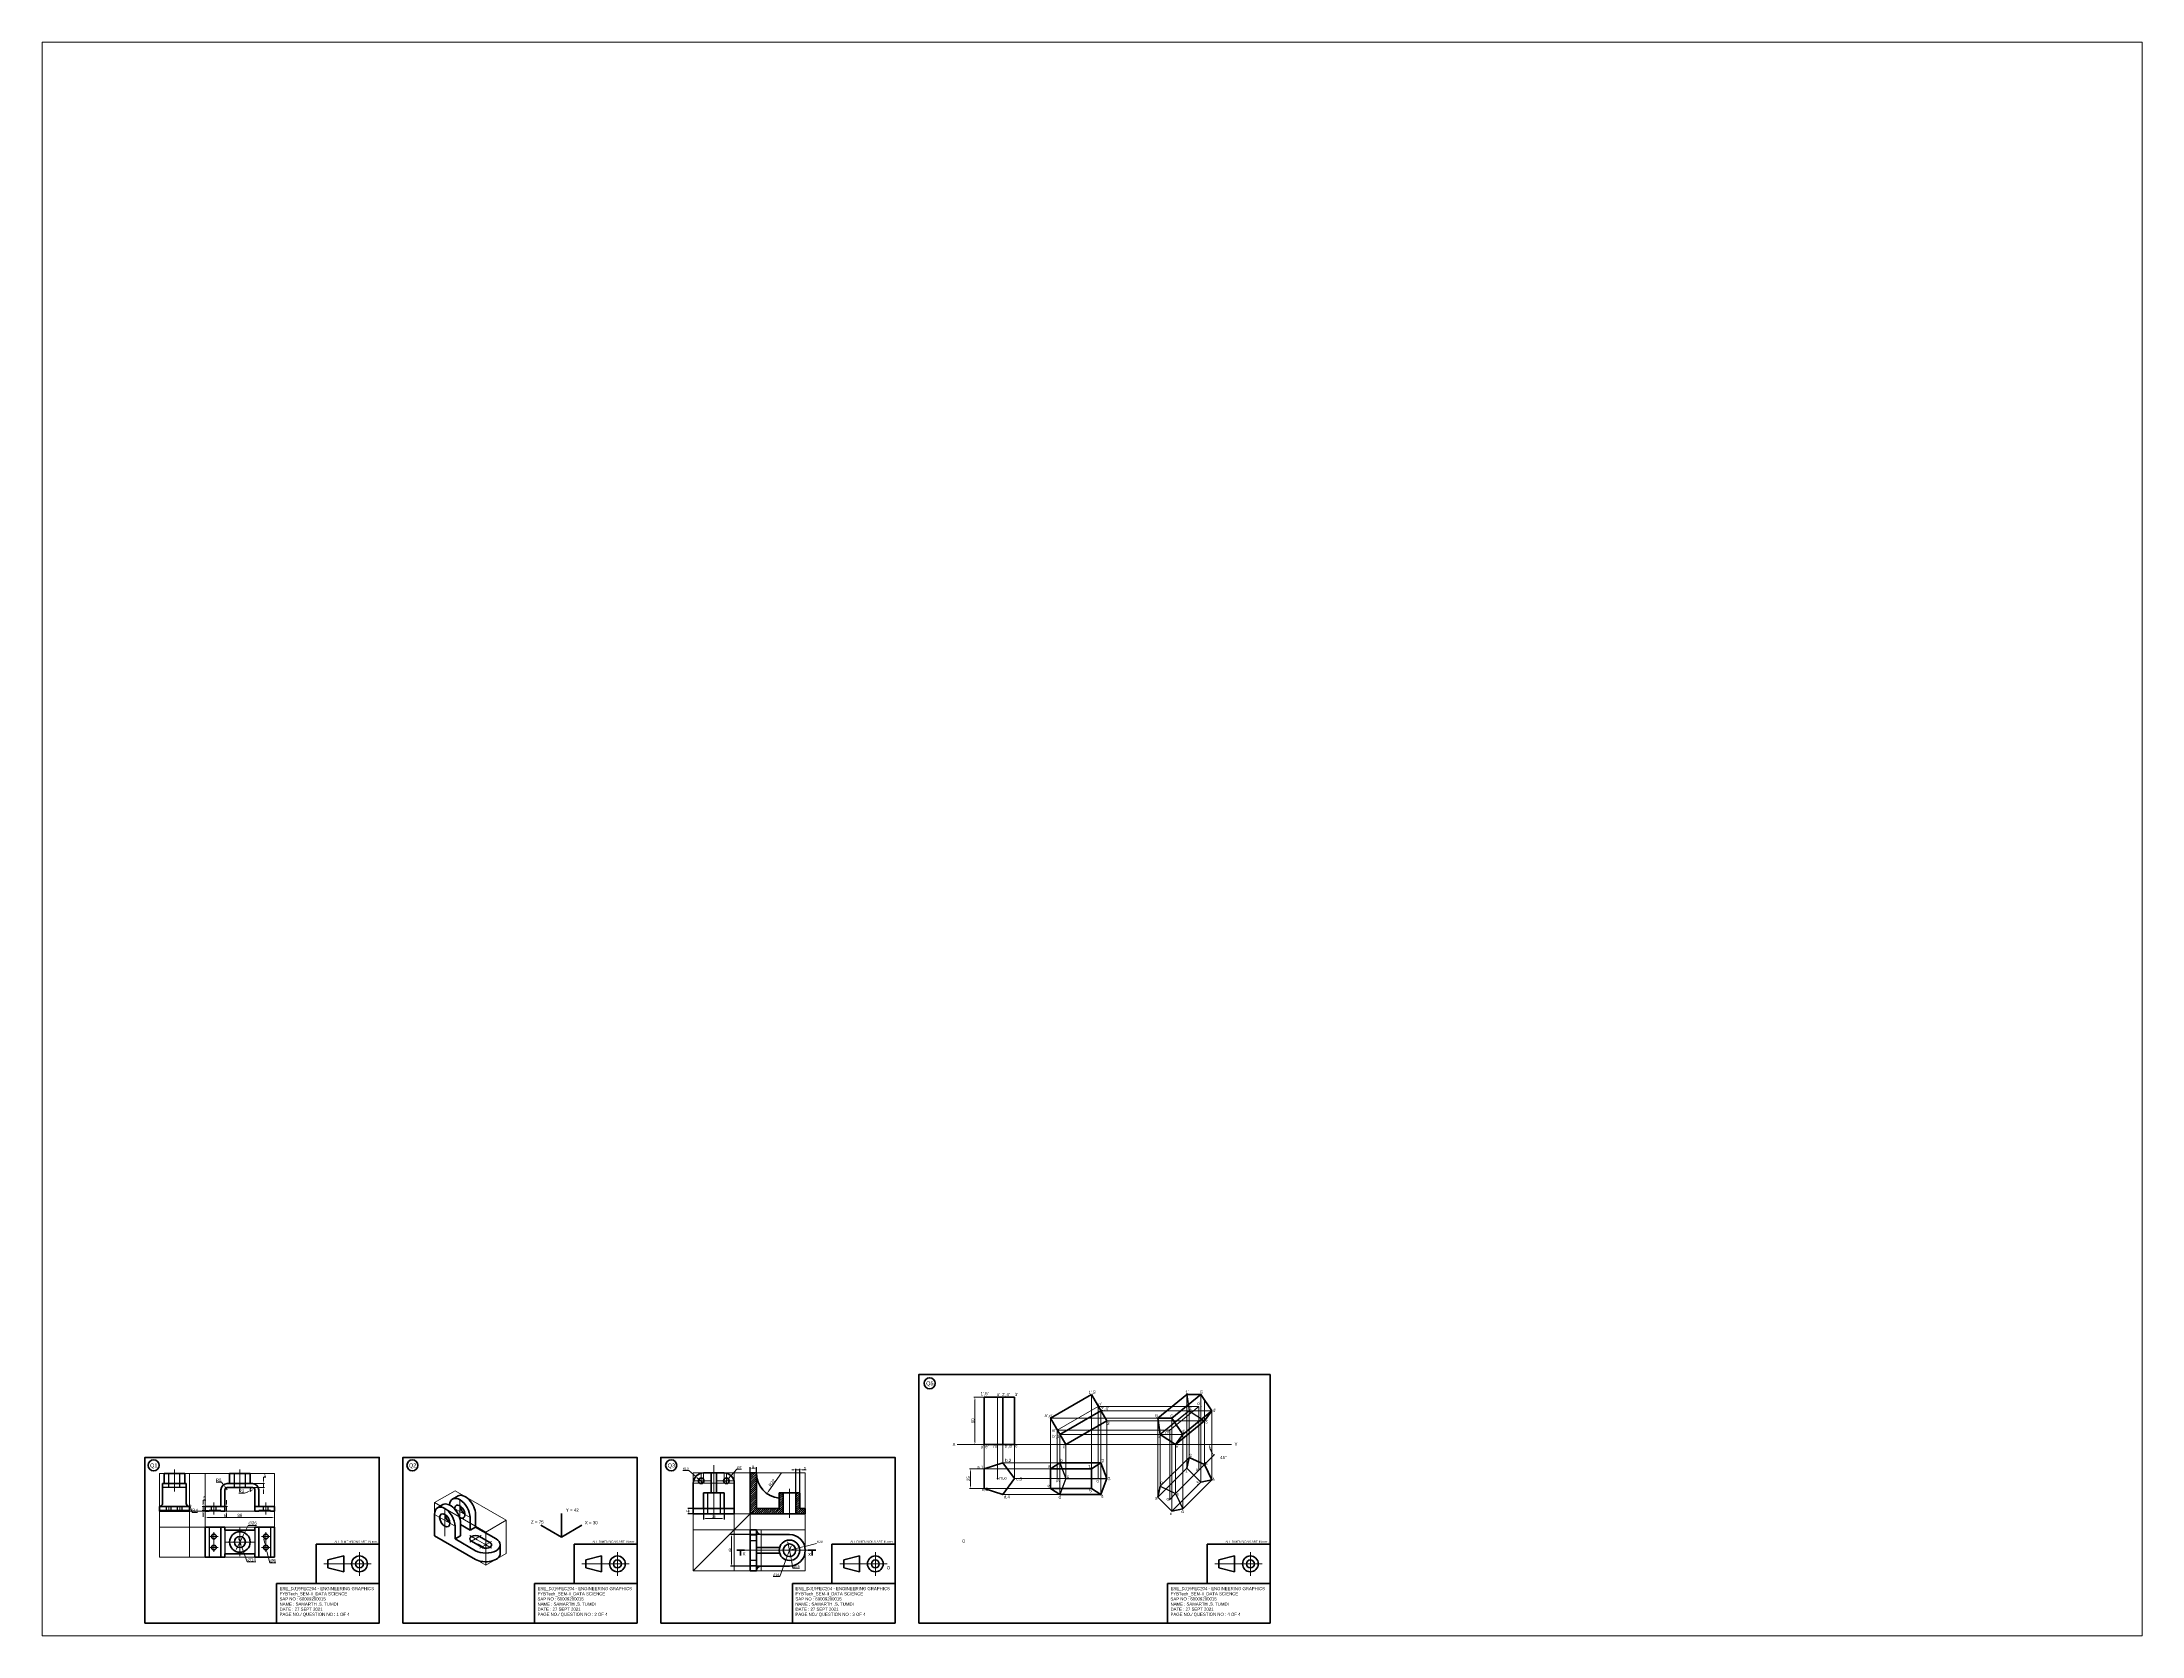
# Paper-space layout 'Layout1' of a CAD drawing. Header units: millimetres. Extents: x 26 to 231, y 20 to 176.
# The model-space entities are those that its viewports show. They can reach past a viewport. Long polylines and large blocks are cut down to what shows.
import ezdxf

# ---------------------------------------------------------------- set-up
doc = ezdxf.new("R2010")
doc.units = ezdxf.units.MM
doc.linetypes.add('CENTER2', pattern=[28.575000000000003, 19.05, -3.175, 3.175, -3.175])
doc.linetypes.add('DASHED2', pattern=[9.524999999999999, 6.35, -3.175])
for name, color, linetype, lineweight in [('Centre', 1, 'CENTER2', 20), ('Dim and Hatch', 6, 'Continuous', 20), ('Dim N Hatch', 6, 'Continuous', 20), ('Dimension n hach', 6, 'Continuous', 20), ('Hidden', 3, 'DASHED2', 30), ('Object', 2, 'Continuous', 40), ('Projection', 5, 'Continuous', 5)]:
    doc.layers.add(name, color=color, linetype=linetype, lineweight=lineweight)
doc.styles.add('ortho', font='arial.ttf', dxfattribs={"height": 5})
doc.styles.get("Standard").update_dxf_attribs({"font": 'arial.ttf'})
doc.dimstyles.new('ISO-25', dxfattribs={"dimtxt": 4, "dimasz": 4, "dimexe": 1.25, "dimexo": 0.625, "dimtad": 1, "dimtoh": 1, "dimdec": 0, "dimtxsty": 'Standard', "dimcen": 2.5, "dimclrd": 256, "dimclre": 256, "dimclrt": 256, "dimadec": 0, "dimazin": 0, "dimtfac": 1, "dimtdec": 0, "dimtmove": 0, "dimatfit": 2, "dimfxl": 1, "dimlwd": -1, "dimlwe": -1, "dimarcsym": 0})
doc.dimstyles.new('ortho', dxfattribs={"dimscale": 0, "dimtxt": 3, "dimasz": 2.5, "dimexe": 1.25, "dimexo": 0.625, "dimtad": 1, "dimtoh": 1, "dimdec": 0, "dimtxsty": 'Standard', "dimcen": 2.5, "dimclrd": 256, "dimclre": 256, "dimclrt": 256, "dimadec": 0, "dimazin": 0, "dimtfac": 1, "dimtdec": 0, "dimtmove": 0, "dimatfit": 2, "dimfxl": 1, "dimlwd": -1, "dimarcsym": 1})

# ---------------------------------------------------------------- blocks, each defined once
blk = doc.blocks.new('*D19')
at = {"layer": 'Defpoints', "color": 0, "transparency": 16777216}
for p in [(814.3664196713288, 84.74974900186061), (819.9645707678123, 99.73843487824496)]:
    blk.add_point(p, dxfattribs=at)
at = {"layer": 'Dim and Hatch', "transparency": 16777216}
for p, q in [((814.3664196713288, 84.74974900186061), (804.7094527039899, 58.89384731264244)), ((819.0898596589867, 97.3964527100598), (815.2411307801544, 87.09173117004576)), ((804.7094527039899, 58.89384731264244), (796.5251075471003, 58.89384731264244))]:
    blk.add_line(p, q, dxfattribs=at)
for points in [[(814.8508004187903, 87.23751635485002), (815.6314611415187, 86.94594598524151), (814.3664196713288, 84.74974900186061)], [(818.6995292976226, 97.54223789486406), (819.480190020351, 97.25066752525555), (819.9645707678123, 99.73843487824496)]]:
    blk.add_solid(points, dxfattribs=at)
at = {"layer": 'Dim and Hatch', "transparency": 16777216, "insert": (800.3047801255452, 61.13446804934082), "char_height": 3, "attachment_point": 5}
blk.add_mtext('∅16', dxfattribs=at)
blk = doc.blocks.new('*D20')
at = {"layer": 'Defpoints', "color": 0, "transparency": 16777216}
for p in [(814.7058690227497, 105.0092883338378), (819.6251214163901, 79.47889554626735)]:
    blk.add_point(p, dxfattribs=at)
at = {"layer": 'Dim and Hatch', "transparency": 16777216}
for p, q in [((815.1788740605997, 102.5544428734945), (819.1521163785401, 81.93374100661073)), ((819.6251214163901, 79.47889554626735), (821.5286116498883, 69.59998520791275)), ((821.5286116498883, 69.59998520791275), (829.7129568067778, 69.59998520791275))]:
    blk.add_line(p, q, dxfattribs=at)
for points in [[(815.5880149706569, 102.6332770464694), (814.7697331505425, 102.4756087005194), (814.7058690227497, 105.0092883338378)], [(819.5612572885973, 82.01257517958571), (818.7429754684829, 81.85490683363572), (819.6251214163901, 79.47889554626735)]]:
    blk.add_solid(points, dxfattribs=at)
at = {"layer": 'Dim and Hatch', "transparency": 16777216, "insert": (825.9332842283329, 71.84060594461135), "char_height": 3, "attachment_point": 5}
blk.add_mtext('∅26', dxfattribs=at)
blk = doc.blocks.new('*D11')
at = {"layer": 'Defpoints', "color": 0, "transparency": 16777216}
for p in [(817.1654952195701, 92.24409194005288), (836.5493961342362, 97.16998123341543)]:
    blk.add_point(p, dxfattribs=at)
at = {"layer": 'Dim and Hatch', "transparency": 16777216}
for p, q in [((817.1654952195701, 92.24409194005288), (834.1264085199031, 96.55424507174514)), ((836.5493961342362, 97.16998123341543), (851.207307142543, 100.8948891978515))]:
    blk.add_line(p, q, dxfattribs=at)
blk.add_solid([(834.0237858262914, 96.95807634080069), (834.2290312135148, 96.15041380268964), (836.5493961342362, 97.16998123341543)], dxfattribs=at)
at = {"layer": 'Dim and Hatch', "transparency": 16777216, "insert": (855.4114340183957, 103.0516081610166), "char_height": 3, "attachment_point": 5}
blk.add_mtext('R20', dxfattribs=at)
blk = doc.blocks.new('*D12')
at = {"layer": 'Defpoints', "color": 0, "transparency": 16777216}
for p in [(734.8545918010811, 177.6154562881558), (739.4763986380584, 182.8727275919488)]:
    blk.add_point(p, dxfattribs=at)
at = {"layer": 'Dim and Hatch', "transparency": 16777216}
for p, q in [((739.4763986380584, 182.8727275919488), (750.3207537141213, 195.2081017779493)), ((750.3207537141213, 195.2081017779493), (756.1763130592782, 195.2081017779493)), ((736.5052371000014, 179.4930531823674), (737.8257533391381, 180.9951306977374))]:
    blk.add_line(p, q, dxfattribs=at)
for points in [[(736.1923042842996, 179.7681607321874), (736.8181699157033, 179.2179456325473), (734.8545918010811, 177.6154562881558)], [(737.5128205234363, 181.2702382475574), (738.1386861548401, 180.7200231479173), (739.4763986380584, 182.8727275919488)]]:
    blk.add_solid(points, dxfattribs=at)
at = {"layer": 'Dim and Hatch', "transparency": 16777216, "insert": (753.5610333866996, 197.4487225146478), "char_height": 3, "attachment_point": 5}
blk.add_mtext('∅7', dxfattribs=at)
blk = doc.blocks.new('*D13')
at = {"layer": 'Defpoints', "color": 0, "transparency": 16777216}
for p in [(698.3753729859463, 185.7970742649898), (708.1654952195705, 177.2440919400521)]:
    blk.add_point(p, dxfattribs=at)
at = {"layer": 'Dim and Hatch', "transparency": 16777216}
for p, q in [((689.7048854921414, 193.3719057648876), (681.9113998168345, 193.3719057648875)), ((698.3753729859463, 185.7970742649898), (689.7048854921414, 193.3719057648876)), ((708.1654952195705, 177.2440919400521), (700.2580888001048, 184.1522699717326))]:
    blk.add_line(p, q, dxfattribs=at)
blk.add_solid([(700.5322228489811, 184.466055940759), (699.9839547512286, 183.8384840027061), (698.3753729859463, 185.7970742649898)], dxfattribs=at)
at = {"layer": 'Dim and Hatch', "transparency": 16777216, "insert": (685.4956426544879, 195.5296479204128), "char_height": 3, "attachment_point": 5}
blk.add_mtext('R13', dxfattribs=at)
blk = doc.blocks.new('*D14')
at = {"layer": 'Defpoints', "color": 0, "transparency": 16777216}
for p in [(708.16549521957, 145.2440919400528), (734.16549521957, 145.2440919400528), (734.16549521957, 132.6279359264126)]:
    blk.add_point(p, dxfattribs=at)
at = {"layer": 'Dim and Hatch', "lineweight": -2, "transparency": 16777216}
for p, q in [((708.16549521957, 144.6190919400528), (708.16549521957, 131.3779359264126)), ((734.16549521957, 144.6190919400528), (734.16549521957, 131.3779359264126))]:
    blk.add_line(p, q, dxfattribs=at)
at = {"layer": 'Dim and Hatch', "transparency": 16777216}
blk.add_line((710.66549521957, 132.6279359264126), (731.66549521957, 132.6279359264126), dxfattribs=at)
for points in [[(710.66549521957, 133.0446025930793), (710.66549521957, 132.211269259746), (708.16549521957, 132.6279359264126)], [(731.66549521957, 133.0446025930793), (731.66549521957, 132.211269259746), (734.16549521957, 132.6279359264126)]]:
    blk.add_solid(points, dxfattribs=at)
at = {"layer": 'Dim and Hatch', "transparency": 16777216, "insert": (721.16549521957, 134.7846548895777), "char_height": 3, "attachment_point": 5}
blk.add_mtext('26', dxfattribs=at)
blk = doc.blocks.new('*D15')
at = {"layer": 'Defpoints', "color": 0, "transparency": 16777216}
for p in [(689.4721428994324, 138.2440919400529), (695.1654952195702, 145.2440919400529), (695.1654952195702, 138.2440919400529)]:
    blk.add_point(p, dxfattribs=at)
at = {"layer": 'Dim and Hatch', "lineweight": -2, "transparency": 16777216}
for p, q in [((694.5404952195702, 145.2440919400529), (688.2221428994324, 145.2440919400529)), ((694.5404952195702, 138.2440919400529), (688.2221428994324, 138.2440919400529))]:
    blk.add_line(p, q, dxfattribs=at)
at = {"layer": 'Dim and Hatch', "transparency": 16777216}
blk.add_line((689.4721428994324, 142.7440919400529), (689.4721428994324, 140.7440919400529), dxfattribs=at)
for points in [[(689.0554762327657, 142.7440919400529), (689.888809566099, 142.7440919400529), (689.4721428994324, 145.2440919400529)], [(689.0554762327657, 140.7440919400529), (689.888809566099, 140.7440919400529), (689.4721428994324, 138.2440919400529)]]:
    blk.add_solid(points, dxfattribs=at)
at = {"layer": 'Dim and Hatch', "transparency": 16777216, "insert": (687.3471428994322, 141.7440919400527), "char_height": 3, "attachment_point": 5, "rotation": 90}
blk.add_mtext('7', dxfattribs=at)
blk = doc.blocks.new('*D16')
at = {"layer": 'Defpoints', "color": 0, "transparency": 16777216}
for p in [(781.1654952195704, 112.2440919400529), (743.7868413687263, 72.24409194005311), (781.1654952195704, 72.24409194005311)]:
    blk.add_point(p, dxfattribs=at)
at = {"layer": 'Dim and Hatch', "lineweight": -2, "transparency": 16777216}
for p, q in [((780.5404952195704, 112.2440919400529), (742.5368413687263, 112.2440919400529)), ((780.5404952195704, 72.24409194005311), (742.5368413687263, 72.24409194005311))]:
    blk.add_line(p, q, dxfattribs=at)
at = {"layer": 'Dim and Hatch', "transparency": 16777216}
blk.add_line((743.7868413687263, 109.7440919400529), (743.7868413687263, 74.74409194005311), dxfattribs=at)
for points in [[(743.3701747020597, 109.7440919400529), (744.2035080353929, 109.7440919400529), (743.7868413687263, 112.2440919400529)], [(743.3701747020597, 74.74409194005311), (744.2035080353929, 74.74409194005311), (743.7868413687263, 72.24409194005311)]]:
    blk.add_solid(points, dxfattribs=at)
at = {"layer": 'Dim and Hatch', "transparency": 16777216, "insert": (741.6301224055611, 92.24409194005277), "char_height": 3, "attachment_point": 5, "rotation": 90}
blk.add_mtext('40', dxfattribs=at)
blk = doc.blocks.new('*D17')
at = {"layer": 'Defpoints', "color": 0, "transparency": 16777216}
for p in [(767.16549521957, 190.2440919400528), (775.16549521957, 196.2770638169395), (775.16549521957, 190.2440919400528)]:
    blk.add_point(p, dxfattribs=at)
at = {"layer": 'Dim and Hatch', "lineweight": -2, "transparency": 16777216}
for p, q in [((767.16549521957, 190.8690919400528), (767.16549521957, 197.5270638169395)), ((775.16549521957, 190.8690919400528), (775.16549521957, 197.5270638169395))]:
    blk.add_line(p, q, dxfattribs=at)
at = {"layer": 'Dim and Hatch', "transparency": 16777216}
blk.add_line((769.66549521957, 196.2770638169395), (772.66549521957, 196.2770638169395), dxfattribs=at)
for points in [[(769.66549521957, 196.6937304836062), (769.66549521957, 195.8603971502729), (767.16549521957, 196.2770638169395)], [(772.66549521957, 196.6937304836062), (772.66549521957, 195.8603971502729), (775.16549521957, 196.2770638169395)]]:
    blk.add_solid(points, dxfattribs=at)
at = {"layer": 'Dim and Hatch', "transparency": 16777216, "insert": (771.16549521957, 198.4337827801046), "char_height": 3, "attachment_point": 5}
blk.add_mtext('8', dxfattribs=at)
blk = doc.blocks.new('*D18')
at = {"layer": 'Defpoints', "color": 0, "transparency": 16777216}
for p in [(830.16549521957, 194.2064271309982), (825.16549521957, 165.2440919400528), (830.16549521957, 165.2440919400528)]:
    blk.add_point(p, dxfattribs=at)
at = {"layer": 'Dim and Hatch', "transparency": 16777216}
for p, q in [((822.66549521957, 194.2064271309982), (820.16549521957, 194.2064271309982)), ((825.16549521957, 194.2064271309982), (830.16549521957, 194.2064271309982)), ((832.66549521957, 194.2064271309982), (838.4045811677282, 194.2064271309982))]:
    blk.add_line(p, q, dxfattribs=at)
at = {"layer": 'Dim and Hatch', "lineweight": -2, "transparency": 16777216}
for p, q in [((825.16549521957, 165.8690919400528), (825.16549521957, 195.4564271309982)), ((830.16549521957, 165.8690919400528), (830.16549521957, 195.4564271309982))]:
    blk.add_line(p, q, dxfattribs=at)
at = {"layer": 'Dim and Hatch', "transparency": 16777216}
for points in [[(822.66549521957, 194.6230937976649), (822.66549521957, 193.7897604643316), (825.16549521957, 194.2064271309982)], [(832.66549521957, 194.6230937976649), (832.66549521957, 193.7897604643316), (830.16549521957, 194.2064271309982)]]:
    blk.add_solid(points, dxfattribs=at)
at = {"layer": 'Dim and Hatch', "transparency": 16777216, "insert": (836.785038193649, 196.3570069400023), "char_height": 3, "attachment_point": 5}
blk.add_mtext('5', dxfattribs=at)
blk = doc.blocks.new('*D21')
at = {"layer": 'Defpoints', "color": 0, "transparency": 16777216}
for p in [(807.16549521957, 190.2440919400529), (788.50441130421, 164.2486318151793)]:
    blk.add_point(p, dxfattribs=at)
at = {"layer": 'Dim and Hatch', "transparency": 16777216}
blk.add_line((807.16549521957, 190.2440919400529), (790.83704679363, 167.4980643307886), dxfattribs=at)
blk.add_solid([(790.2954747076951, 167.8868369123585), (791.3786188795648, 167.1092917492185), (788.50441130421, 164.2486318151793)], dxfattribs=at)
at = {"layer": 'Dim and Hatch', "transparency": 16777216, "insert": (794.9385071823842, 177.7877318279325), "char_height": 4, "attachment_point": 5, "rotation": 54.32697100339013}
blk.add_mtext('R32', dxfattribs=at)
blk = doc.blocks.new('*D25')
at = {"layer": 'Defpoints', "color": 0, "transparency": 16777216}
for p in [(1063.822866361093, 286.2467974045561), (1052.253515860461, 226.2467974045559), (1063.822866361093, 226.2467974045559)]:
    blk.add_point(p, dxfattribs=at)
at = {"layer": 'Dim N Hatch', "transparency": 16777216}
for p, q in [((1063.197866361093, 286.2467974045561), (1051.003515860461, 286.2467974045561)), ((1052.253515860461, 282.2467974045561), (1052.253515860461, 230.2467974045559)), ((1063.197866361093, 226.2467974045559), (1051.003515860461, 226.2467974045559))]:
    blk.add_line(p, q, dxfattribs=at)
for points in [[(1051.586849193794, 282.2467974045561), (1052.920182527127, 282.2467974045561), (1052.253515860461, 286.2467974045561)], [(1051.586849193794, 230.2467974045559), (1052.920182527127, 230.2467974045559), (1052.253515860461, 226.2467974045559)]]:
    blk.add_solid(points, dxfattribs=at)
at = {"layer": 'Dim N Hatch', "transparency": 16777216, "insert": (1049.586223909574, 256.2467974045557), "char_height": 4, "attachment_point": 5, "rotation": 90}
blk.add_mtext('60', dxfattribs=at)
blk = doc.blocks.new('*D26')
at = {"layer": 'Defpoints', "color": 0, "transparency": 16777216}
for p in [(1063.822866361093, 195.5375729796061), (1046.522825067989, 170.5375729796061), (1063.822866361093, 170.5375729796061)]:
    blk.add_point(p, dxfattribs=at)
at = {"layer": 'Dim N Hatch', "transparency": 16777216}
for p, q in [((1063.197866361093, 195.5375729796061), (1045.272825067989, 195.5375729796061)), ((1046.522825067989, 191.5375729796061), (1046.522825067989, 174.5375729796061)), ((1063.197866361093, 170.5375729796061), (1045.272825067989, 170.5375729796061))]:
    blk.add_line(p, q, dxfattribs=at)
for points in [[(1045.856158401323, 191.5375729796061), (1047.189491734656, 191.5375729796061), (1046.522825067989, 195.5375729796061)], [(1045.856158401323, 174.5375729796061), (1047.189491734656, 174.5375729796061), (1046.522825067989, 170.5375729796061)]]:
    blk.add_solid(points, dxfattribs=at)
at = {"layer": 'Dim N Hatch', "transparency": 16777216, "insert": (1043.855533117102, 183.0375729796058), "char_height": 4, "attachment_point": 5, "rotation": 90}
blk.add_mtext('25', dxfattribs=at)
blk = doc.blocks.new('*D27')
at = {"layer": 'Defpoints', "color": 0, "transparency": 16777216}
for p in [(1102.293910575783, 226.2467974045557), (1350.319870859296, 221.2943080624736), (1377.636398753278, 226.2467974045557), (1343.474575600204, 200.9185602968698), (1306.732229458455, 164.1762141551221)]:
    blk.add_point(p, dxfattribs=at)
at = {"layer": 'Dim N Hatch', "transparency": 16777216}
blk.add_line((1343.916517338445, 201.3605020351114), (1356.156243677861, 213.6002283745271), dxfattribs=at)
blk.add_arc((1368.80281270789, 226.2467974045557), 19.13494943975398, 191.9991156722601, 213.0008843277395, dxfattribs=at)
for points in [[(1349.422931286764, 222.1990260709765), (1350.748961556107, 222.3383871220763), (1349.667863268136, 226.2467974045557)], [(1353.273148717531, 216.2444602429979), (1352.236960577754, 215.4053583917528), (1355.272360201378, 212.716344898044)]]:
    blk.add_solid(points, dxfattribs=at)
at = {"layer": 'Dim N Hatch', "transparency": 16777216, "insert": (1367.352317628364, 209.8260098418502), "char_height": 4, "attachment_point": 5}
blk.add_mtext('45°', dxfattribs=at)
blk = doc.blocks.new('*D28')
at = {"layer": 'Defpoints', "color": 0, "transparency": 16777216}
for p in [(76.37627583441463, 141.7075841682267), (164.3762758344146, 141.7075841682267), (164.3762758344146, 133.7896415662362)]:
    blk.add_point(p, dxfattribs=at)
at = {"layer": 'Dim and Hatch', "transparency": 16777216}
for p, q in [((76.37627583441463, 141.0825841682267), (76.37627583441463, 132.5396415662362)), ((80.37627583441463, 133.7896415662362), (160.3762758344146, 133.7896415662362)), ((164.3762758344146, 141.0825841682267), (164.3762758344146, 132.5396415662362))]:
    blk.add_line(p, q, dxfattribs=at)
for points in [[(80.37627583441463, 134.4563082329029), (80.37627583441463, 133.1229748995696), (76.37627583441463, 133.7896415662362)], [(160.3762758344146, 134.4563082329029), (160.3762758344146, 133.1229748995696), (164.3762758344146, 133.7896415662362)]]:
    blk.add_solid(points, dxfattribs=at)
at = {"layer": 'Dim and Hatch', "transparency": 16777216, "insert": (120.3762758344146, 136.456933517123), "char_height": 4, "attachment_point": 5}
blk.add_mtext('88', dxfattribs=at)
blk = doc.blocks.new('*D29')
at = {"layer": 'Defpoints', "color": 0, "transparency": 16777216}
for p in [(126.171867737389, 114.3442123093241), (114.5806839314404, 91.07095602712941)]:
    blk.add_point(p, dxfattribs=at)
at = {"layer": 'Dim and Hatch', "transparency": 16777216}
for p, q in [((116.3639429785094, 94.65145699362091), (124.38860869032, 110.7637113428326)), ((126.171867737389, 114.3442123093241), (130.8917719397734, 123.8210303779952)), ((130.8917719397734, 123.8210303779952), (141.5958988156261, 123.8210303779952))]:
    blk.add_line(p, q, dxfattribs=at)
for points in [[(123.7918585292381, 111.0609211840108), (124.9853588514019, 110.4665015016545), (126.171867737389, 114.3442123093241)], [(115.7671928174275, 94.94866683479908), (116.9606931395913, 94.35424715244275), (114.5806839314404, 91.07095602712941)]]:
    blk.add_solid(points, dxfattribs=at)
at = {"layer": 'Dim and Hatch', "transparency": 16777216, "insert": (136.5563353776997, 126.6001913602599), "char_height": 4, "attachment_point": 5}
blk.add_mtext('∅26', dxfattribs=at)
blk = doc.blocks.new('*D30')
at = {"layer": 'Defpoints', "color": 0, "transparency": 16777216}
for p in [(117.9483357688829, 109.2730321375725), (122.8042158999464, 96.14213619888108)]:
    blk.add_point(p, dxfattribs=at)
at = {"layer": 'Dim and Hatch', "transparency": 16777216}
for p, q in [((119.3357300920439, 105.5213475836607), (121.4168215767854, 99.89382075279289)), ((122.8042158999464, 96.14213619888108), (129.6969014576495, 77.503468366589)), ((129.6969014576495, 77.503468366589), (140.3873857686999, 77.50346836658899))]:
    blk.add_line(p, q, dxfattribs=at)
for points in [[(119.9610108510292, 105.7525799708542), (118.7104493330586, 105.2901151964672), (117.9483357688829, 109.2730321375725)], [(122.0421023357707, 100.1250531399864), (120.7915408178001, 99.66258836559939), (122.8042158999464, 96.14213619888108)]]:
    blk.add_solid(points, dxfattribs=at)
at = {"layer": 'Dim and Hatch', "transparency": 16777216, "insert": (135.3546436131746, 80.28262934885367), "char_height": 4, "attachment_point": 5}
blk.add_mtext('∅14', dxfattribs=at)
blk = doc.blocks.new('*D31')
at = {"layer": 'Defpoints', "color": 0, "transparency": 16777216}
for p in [(152.6388200652806, 98.61553172424817), (154.1137316035488, 92.79963661220535)]:
    blk.add_point(p, dxfattribs=at)
at = {"layer": 'Dim and Hatch', "transparency": 16777216}
for p, q in [((151.6555457064352, 102.4927951322767), (150.6722713475898, 106.3700585403053)), ((152.6388200652806, 98.61553172424817), (154.1137316035488, 92.79963661220535)), ((155.0970059623942, 88.92237320417681), (158.3188074462907, 76.21811331061868)), ((158.3188074462907, 76.21811331061868), (165.9151580602062, 76.21811331061869))]:
    blk.add_line(p, q, dxfattribs=at)
for points in [[(152.3017562744399, 102.6566741920843), (151.0093351384304, 102.3289160724692), (152.6388200652806, 98.61553172424817)], [(155.7432165303989, 89.08625226398438), (154.4507953943894, 88.75849414436924), (154.1137316035488, 92.79963661220535)]]:
    blk.add_solid(points, dxfattribs=at)
at = {"layer": 'Dim and Hatch', "transparency": 16777216, "insert": (162.4294827532485, 78.99727429288336), "char_height": 4, "attachment_point": 5}
blk.add_mtext('∅6', dxfattribs=at)
blk = doc.blocks.new('*D32')
at = {"layer": 'Defpoints', "color": 0, "transparency": 16777216}
for p in [(56.37627583441508, 151.707584168227), (57.51291373387011, 147.8724760490832)]:
    blk.add_point(p, dxfattribs=at)
at = {"layer": 'Dim and Hatch', "transparency": 16777216}
for p, q in [((56.37627583441508, 151.707584168227), (57.51291373387011, 147.8724760490832)), ((58.64955163332511, 144.0373679299394), (59.78618953278011, 140.2022598107956)), ((59.78618953278011, 140.2022598107956), (66.84502309348953, 140.2022598107956))]:
    blk.add_line(p, q, dxfattribs=at)
blk.add_arc((56.37627583441508, 151.707584168227), 4.000000000000043, 278.952465548919, 304.4135440137499, dxfattribs=at)
blk.add_solid([(59.2887363198491, 144.2268075798486), (58.01036694680116, 143.8479282800303), (57.51291373387011, 147.8724760490832)], dxfattribs=at)
at = {"layer": 'Dim and Hatch', "transparency": 16777216, "insert": (63.62810631313486, 142.8272598107957), "char_height": 4, "attachment_point": 5}
blk.add_mtext('R4', dxfattribs=at)
blk = doc.blocks.new('*D33')
at = {"layer": 'Defpoints', "color": 0, "transparency": 16777216}
for p in [(136.3762758344147, 176.7075841682268), (136.3762758344147, 171.7075841682268), (150.1874198038514, 176.7075841682268)]:
    blk.add_point(p, dxfattribs=at)
at = {"layer": 'Dim and Hatch', "transparency": 16777216}
for p, q in [((137.0012758344147, 176.7075841682268), (151.4374198038514, 176.7075841682268)), ((137.0012758344147, 171.7075841682268), (151.4374198038514, 171.7075841682268)), ((150.1874198038514, 180.7075841682268), (150.1874198038514, 184.7075841682268)), ((150.1874198038514, 184.7075841682268), (153.4645344013958, 184.7075841682268)), ((150.1874198038514, 171.7075841682268), (150.1874198038514, 176.7075841682268)), ((150.1874198038514, 167.7075841682268), (150.1874198038514, 163.7075841682268))]:
    blk.add_line(p, q, dxfattribs=at)
for points in [[(149.5207531371848, 180.7075841682268), (150.8540864705181, 180.7075841682268), (150.1874198038514, 176.7075841682268)], [(149.5207531371848, 167.7075841682268), (150.8540864705181, 167.7075841682268), (150.1874198038514, 171.7075841682268)]]:
    blk.add_solid(points, dxfattribs=at)
at = {"layer": 'Dim and Hatch', "transparency": 16777216, "insert": (152.1384771026236, 187.3666905802322), "char_height": 4, "attachment_point": 5}
blk.add_mtext('5', dxfattribs=at)
blk = doc.blocks.new('*D34')
at = {"layer": 'Defpoints', "color": 0, "transparency": 16777216}
for p in [(99.63280434487649, 175.1495930340959), (104.3762758344147, 168.7075841682266)]:
    blk.add_point(p, dxfattribs=at)
at = {"layer": 'Dim and Hatch', "transparency": 16777216}
for p, q in [((97.2610686001074, 178.3705974670306), (90.17767842275406, 178.3705974670306)), ((99.63280434487649, 175.1495930340959), (97.2610686001074, 178.3705974670306)), ((104.3762758344147, 168.7075841682266), (102.0045400896456, 171.9285886011613))]:
    blk.add_line(p, q, dxfattribs=at)
blk.add_solid([(102.5413741618013, 172.3238778919561), (101.4677060174898, 171.5332993103665), (99.63280434487649, 175.1495930340959)], dxfattribs=at)
at = {"layer": 'Dim and Hatch', "transparency": 16777216, "insert": (93.40687351143066, 181.0378894179173), "char_height": 4, "attachment_point": 5}
blk.add_mtext('R8', dxfattribs=at)
blk = doc.blocks.new('*D35')
at = {"layer": 'Defpoints', "color": 0, "transparency": 16777216}
for p in [(133.5963925391152, 167.5796440702981), (136.3762758344145, 168.7075841682268)]:
    blk.add_point(p, dxfattribs=at)
at = {"layer": 'Dim and Hatch', "transparency": 16777216}
for p, q in [((126.1833704183167, 164.571803809155), (119.1081657798447, 164.571803809155)), ((129.8898814787159, 166.0757239397266), (126.1833704183167, 164.571803809155)), ((136.3762758344145, 168.7075841682268), (133.5963925391152, 167.5796440702981))]:
    blk.add_line(p, q, dxfattribs=at)
blk.add_arc((136.3762758344145, 168.7075841682268), 3, 101.9366207318921, 225.9581392558702, dxfattribs=at)
blk.add_solid([(129.6392281236207, 166.6934757831264), (130.1405348338112, 165.4579720963267), (133.5963925391152, 167.5796440702981)], dxfattribs=at)
at = {"layer": 'Dim and Hatch', "transparency": 16777216, "insert": (122.3332680990807, 167.240460016522), "char_height": 4, "attachment_point": 5}
blk.add_mtext('R3', dxfattribs=at)
blk = doc.blocks.new('*D36')
at = {"layer": 'Defpoints', "color": 0, "transparency": 16777216}
for p in [(101.3762758344147, 147.7075841682268), (101.3762758344147, 141.7075841682268), (103.4674697483443, 141.7075841682268)]:
    blk.add_point(p, dxfattribs=at)
at = {"layer": 'Dim and Hatch', "transparency": 16777216}
for p, q in [((103.4674697483443, 133.7075841682268), (100.2012692026418, 133.7075841682268)), ((102.0012758344147, 147.7075841682268), (104.7174697483443, 147.7075841682268)), ((102.0012758344147, 141.7075841682268), (104.7174697483443, 141.7075841682268)), ((103.4674697483443, 151.7075841682268), (103.4674697483443, 155.7075841682268)), ((103.4674697483443, 147.7075841682268), (103.4674697483443, 141.7075841682268)), ((103.4674697483443, 137.7075841682268), (103.4674697483443, 133.7075841682268))]:
    blk.add_line(p, q, dxfattribs=at)
for points in [[(102.8008030816777, 151.7075841682268), (104.134136415011, 151.7075841682268), (103.4674697483443, 147.7075841682268)], [(102.8008030816777, 137.7075841682268), (104.134136415011, 137.7075841682268), (103.4674697483443, 141.7075841682268)]]:
    blk.add_solid(points, dxfattribs=at)
at = {"layer": 'Dim and Hatch', "transparency": 16777216, "insert": (101.5218694754931, 136.3748761191135), "char_height": 4, "attachment_point": 5}
blk.add_mtext('6', dxfattribs=at)
blk = doc.blocks.new('*D37')
at = {"layer": 'Defpoints', "color": 0, "transparency": 16777216}
for p in [(73.73504969048014, 147.7075841682268), (81.37627583441466, 147.7075841682268), (81.37627583441466, 142.7075841682268)]:
    blk.add_point(p, dxfattribs=at)
at = {"layer": 'Dim and Hatch', "transparency": 16777216}
for p, q in [((80.75127583441466, 147.7075841682268), (72.48504969048014, 147.7075841682268)), ((80.75127583441466, 142.7075841682268), (72.48504969048014, 142.7075841682268)), ((73.73504969048014, 151.7075841682268), (73.73504969048014, 155.7075841682268)), ((73.73504969048014, 155.7075841682268), (77.01216428802448, 155.7075841682268)), ((73.73504969048014, 142.7075841682268), (73.73504969048014, 147.7075841682268)), ((73.73504969048014, 138.7075841682268), (73.73504969048014, 134.7075841682268))]:
    blk.add_line(p, q, dxfattribs=at)
for points in [[(73.06838302381347, 151.7075841682268), (74.40171635714681, 151.7075841682268), (73.73504969048014, 147.7075841682268)], [(73.06838302381347, 138.7075841682268), (74.40171635714681, 138.7075841682268), (73.73504969048014, 142.7075841682268)]]:
    blk.add_solid(points, dxfattribs=at)
at = {"layer": 'Dim and Hatch', "transparency": 16777216, "insert": (75.68610698925234, 158.3666905802322), "char_height": 4, "attachment_point": 5}
blk.add_mtext('5', dxfattribs=at)

msp = doc.modelspace()

# ---------------------------------------------------------------- hatches: boundary and pattern name
at = {"layer": 'Dim and Hatch'}
h = msp.add_hatch(dxfattribs=at)
h.set_pattern_fill('ANSI31', color=256, scale=15)
h.set_pattern_definition([(45, (852.7283553694915, 35.81955399957043), (-1.325825214724777, 1.325825214724777), [])])
h.paths.add_polyline_path([(775.16549521957, 190.2440919400528), (767.16549521957, 190.2440919400528), (767.16549521957, 165.2440919400528), (775.16549521957, 165.2440919400528)])
h.paths.add_polyline_path([(775.16549521957, 165.2440919400528), (767.16549521957, 165.2440919400528), (767.16549521957, 158.3850272959048), (775.16549521957, 158.3850272959048)])
h.paths.add_polyline_path([(775.16549521957, 158.3850272959048), (767.16549521957, 158.3850272959048), (767.16549521957, 145.2440919400528), (775.16549521957, 145.2440919400528)])
h.paths.add_polyline_path([(775.16549521957, 145.2440919400528), (767.16549521957, 145.2440919400528), (767.16549521957, 138.2440919400528), (775.16549521957, 138.2440919400528)])
h.paths.add_polyline_path([(804.16549521957, 145.2440919400528), (775.16549521957, 145.2440919400528), (775.16549521957, 138.2440919400528), (804.16549521957, 138.2440919400528)])
h.paths.add_polyline_path([(809.16549521957, 145.2440919400528), (809.16549521957, 165.2440919400528), (804.16549521957, 165.2440919400528), (804.16549521957, 145.2440919400528), (804.16549521957, 138.2440919400528), (809.16549521957, 138.2440919400528)])
h.paths.add_polyline_path([(830.16549521957, 145.2440919400528), (830.16549521957, 165.2440919400528), (825.16549521957, 165.2440919400528), (825.16549521957, 145.2440919400528), (825.16549521957, 138.2440919400528), (830.16549521957, 138.2440919400528)])
h.paths.add_polyline_path([(837.16549521957, 145.2440919400528), (830.16549521957, 145.2440919400528), (830.16549521957, 138.2440919400528), (837.16549521957, 138.2440919400528)])

# ---------------------------------------------------------------- linework, layer by layer
at = {"layer": 'Centre'}
for p, q in [((1081.027640366982, 226.2467974045558), (1081.027640366982, 286.246797404556)), ((1156.726701286463, 244.6639276491214), (1208.68822551353, 274.6639276491217)), ((1299.213467520862, 244.6639276491214), (1335.927871099036, 274.6639276491217)), ((37.37627583441612, 166.7075841682258), (37.37627583441541, 194.707584168227)), ((120.3762758344146, 194.7075841682267), (120.3762758344146, 166.7075841682267)), ((705.16549521957, 190.2440919400528), (705.16549521957, 176.7440919400528)), ((708.16549521957, 190.2440919400528), (708.16549521957, 177.2440919400528)), ((721.16549521957, 200.2417644620355), (721.16549521957, 132.1262265939572)), ((734.16549521957, 190.2440919400528), (734.16549521957, 177.2440919400528)), ((737.16549521957, 190.2440919400528), (737.16549521957, 176.7440919400528)), ((37.37627583441554, 176.707584168227), (37.37627583441554, 176.707584168227)), ((695.16549521957, 180.2440919400528), (717.6654952195701, 180.2440919400528)), ((695.16549521957, 177.2440919400528), (747.16549521957, 177.2440919400528)), ((724.66549521957, 180.2440919400528), (746.8146058602435, 180.2440919400528)), ((817.16549521957, 133.2440919400528), (817.16549521957, 170.2440919400528)), ((1156.726701286463, 183.037572979606), (1167.359836390863, 183.037572979606)), ((1299.213467520862, 156.6574522175279), (1306.732229458456, 164.1762141551221)), ((30.37627583441372, 141.7075841682267), (30.37627583441372, 147.707584168227)), ((44.37627583441463, 141.7075841682267), (44.37627583441463, 147.707584168227)), ((87.37627583441463, 152.7075841682267), (87.37627583441463, 137.7075841682267)), ((153.3762758344146, 152.7075841682267), (153.3762758344146, 137.7075841682267)), ((393.1277416961763, 122.7175280851022), (367.1469795826432, 137.7175280851022)), ((380.1373606394097, 110.2175280851022), (380.1373606394097, 145.2175280851022)), ((412.1803005794339, 133.7175280851023), (391.7292533962296, 145.524945681535)), ((399.1899195226674, 132.6026928922368), (399.1899195226674, 156.2175280851023)), ((92.87627583441463, 109.7075841682267), (81.87627583441463, 109.7075841682267)), ((87.37627583441463, 115.2075841682267), (87.37627583441463, 90.20758416822673)), ((120.3762758344146, 84.70758416822673), (120.3762758344146, 120.7075841682267)), ((158.8762758344146, 109.7075841682267), (147.8762758344146, 109.7075841682267)), ((153.3762758344146, 115.2075841682267), (153.3762758344146, 90.20758416822673)), ((411.7472878775417, 102.4675280851022), (426.4697197418772, 110.9675280851022)), ((411.7472878775418, 110.9675280851022), (421.2735673191706, 105.4675280851022)), ((92.87627583441463, 95.70758416822673), (81.87627583441463, 95.70758416822673)), ((102.3762758344146, 102.7075841682267), (138.3762758344146, 102.7075841682267)), ((158.8762758344146, 95.70758416822673), (147.8762758344146, 95.70758416822673)), ((272, 90), (272, 60.00000000000001)), ((421.2735673191706, 105.4675280851022), (429.9338213570149, 100.4675280851022)), ((424.7376689343083, 94.96752808510223), (439.4601007986438, 103.4675280851022)), ((429.9338213570149, 100.4675280851022), (439.4601007986438, 94.96752808510223)), ((599, 89.99999999999997), (599, 59.99999999999998)), ((759.9983927195012, 92.24409194005285), (840.9271986553281, 92.24409194005285)), ((926, 89.99999999999997), (926, 59.99999999999998)), ((1401.5, 89.99999999999997), (1401.5, 59.99999999999999)), ((227, 75), (287, 75)), ((554, 74.99999999999997), (614, 74.99999999999997)), ((881, 74.99999999999997), (941, 74.99999999999997)), ((1356.5, 74.99999999999997), (1416.5, 74.99999999999997))]:
    msp.add_line(p, q, dxfattribs=at)
for p in [(1335.955813662609, 193.3997983592756), (1156.726701286463, 183.037572979606), (1208.68822551353, 183.037572979606), (1299.213467520862, 156.6574522175279)]:
    msp.add_point(p, dxfattribs=at)
at = {"layer": 'Dim N Hatch'}
for p, q in [((1063.822866361093, 226.2467974045558), (1029.725762737513, 226.2467974045558)), ((1102.293910575783, 226.2467974045558), (1377.636398753279, 226.2467974045558))]:
    msp.add_line(p, q, dxfattribs=at)
at = {"layer": 'Hidden'}
for p, q in [((1323.977703807544, 268.9727214159341), (1287.235357665795, 238.9727214159338)), ((1321.034172713604, 289.5636990045925), (1323.977703807544, 268.9727214159341)), ((1323.977703807544, 268.9727214159341), (1343.474575600204, 256.2467974045558)), ((30.37627583441463, 171.7075841682256), (30.37627583441554, 189.7075841682274)), ((44.37627583441645, 171.7075841682258), (44.37627583441554, 189.7075841682265)), ((113.3762758344146, 171.7075841682267), (113.3762758344146, 189.7075841682267)), ((127.3762758344146, 171.7075841682267), (127.3762758344146, 189.7075841682267)), ((1160.012520737208, 203.2629978389796), (1167.359836390863, 183.037572979606)), ((1306.732229458456, 164.1762141551221), (1343.474575600204, 200.9185602968698)), ((52.37627583441508, 171.707584168226), (22.37627583441463, 171.7075841682254)), ((713.16549521957, 165.2440919400528), (713.16549521957, 138.2440919400528)), ((729.16549521957, 165.2440919400528), (729.1654952195703, 138.2440919400528)), ((1167.359836390863, 183.037572979606), (1160.012520737208, 162.8121481202322)), ((1167.359836390863, 183.037572979606), (1219.32136061793, 183.037572979606)), ((1287.235357665795, 173.282412503346), (1306.732229458456, 164.1762141551221)), ((1306.732229458456, 164.1762141551221), (1315.838427806681, 144.6793423624617)), ((56.37627583441463, 142.7075841682267), (18.37627583441463, 142.7075841682267)), ((27.37627583441372, 141.7075841682267), (27.37627583441372, 147.707584168227)), ((33.37627583441372, 141.7075841682267), (33.37627583441372, 147.707584168227)), ((41.37627583441463, 141.7075841682267), (41.37627583441463, 147.707584168227)), ((47.37627583441463, 141.7075841682267), (47.37627583441463, 147.707584168227)), ((84.37627583441463, 142.7075841682267), (84.37627583441463, 147.7075841682267)), ((90.37627583441463, 142.7075841682267), (90.37627583441463, 147.7075841682267)), ((150.3762758344146, 142.7075841682267), (150.3762758344146, 147.7075841682267)), ((156.3762758344146, 142.7075841682267), (156.3762758344146, 147.7075841682267)), ((81.37627583441463, 121.7075841682267), (81.37627583441463, 83.70758416822673)), ((101.3762758344146, 117.7075841682267), (101.3762758344146, 87.70758416822673)), ((139.3762758344146, 117.7075841682267), (139.3762758344146, 87.70758416822673)), ((159.3762758344146, 121.7075841682267), (159.3762758344146, 83.70758416822673)), ((767.16549521957, 111.7440919400529), (775.16549521957, 111.7440919400529)), ((767.16549521957, 104.7440919400529), (775.16549521957, 104.7440919400529)), ((767.16549521957, 79.74409194005285), (775.16549521957, 79.74409194005285)), ((767.16549521957, 72.74409194005285), (775.16549521957, 72.74409194005285))]:
    msp.add_line(p, q, dxfattribs=at)
at = {"layer": 'Object'}
for p, q in [((1063.822866361093, 226.2467974045558), (1063.822866361093, 286.246797404556)), ((1063.822866361093, 286.246797404556), (1102.293910575783, 286.246797404556)), ((1087.599279268472, 226.2467974045558), (1087.599279268472, 286.246797404556)), ((1102.293910575783, 226.2467974045558), (1102.293910575783, 286.246797404556)), ((1148.124314283517, 259.5636990045923), (1200.085838510584, 289.5636990045925)), ((1160.012520737208, 238.9727214159338), (1211.974044964274, 268.9727214159341)), ((1200.085838510584, 289.5636990045925), (1219.32136061793, 256.2467974045558)), ((1284.291826571856, 259.5636990045923), (1321.034172713604, 289.5636990045925)), ((1302.067031332126, 259.5636990045923), (1338.711842243268, 289.5636990045925)), ((1315.838427806681, 238.9727214159338), (1352.580773948428, 268.9727214159341)), ((1338.711842243268, 289.5636990045925), (1321.034172713604, 289.5636990045925)), ((1352.580773948428, 268.9727214159341), (1338.711842243268, 289.5636990045925)), ((1343.474575600204, 256.2467974045558), (1352.580773948428, 268.9727214159341)), ((1167.359836390863, 226.2467974045558), (1148.124314283517, 259.5636990045923)), ((1167.359836390863, 226.2467974045558), (1219.32136061793, 256.2467974045558)), ((1302.067031332126, 259.5636990045923), (1284.291826571856, 259.5636990045923)), ((1284.291826571856, 259.5636990045923), (1287.235357665795, 238.9727214159338)), ((1315.838427806681, 238.9727214159338), (1302.067031332126, 259.5636990045923)), ((1343.474575600204, 256.2467974045558), (1306.732229458456, 226.2467974045558)), ((1102.293910575783, 226.2467974045558), (1063.822866361093, 226.2467974045558)), ((1287.235357665795, 238.9727214159338), (1306.732229458456, 226.2467974045558)), ((1306.732229458456, 226.2467974045558), (1315.838427806681, 238.9727214159338)), ((24.37627583441554, 176.7075841682265), (24.37627583441554, 189.707584168227)), ((24.37627583441554, 189.707584168227), (50.37627583441508, 189.707584168227)), ((50.37627583441463, 176.7075841682267), (50.37627583441463, 189.707584168227)), ((107.3762758344146, 176.7075841682267), (107.3762758344146, 189.7075841682267)), ((107.3762758344146, 189.7075841682267), (133.3762758344146, 189.7075841682267)), ((133.3762758344146, 189.7075841682267), (133.3762758344146, 176.7075841682267)), ((708.16549521957, 190.2440919400528), (734.16549521957, 190.2440919400528)), ((717.66549521957, 190.2440919400528), (717.66549521957, 165.2440919400528)), ((724.66549521957, 190.2440919400528), (724.66549521957, 165.2440919400528)), ((775.16549521957, 190.2440919400528), (767.16549521957, 190.2440919400528)), ((767.16549521957, 190.2440919400528), (767.16549521957, 138.2440919400528)), ((775.16549521957, 145.2440919400528), (775.16549521957, 190.2440919400528)), ((1148.124314283517, 195.537572979606), (1160.012520737208, 203.2629978389796)), ((1148.26224992945, 170.537572979606), (1148.124314283517, 195.537572979606)), ((1148.124314283517, 195.537572979606), (1200.085838510584, 195.537572979606)), ((1160.012520737208, 203.2629978389796), (1211.974044964274, 203.2629978389796)), ((1200.085838510584, 195.537572979606), (1211.974044964274, 203.2629978389796)), ((1200.085838510584, 170.537572979606), (1200.085838510584, 195.537572979606)), ((1211.974044964274, 203.2629978389796), (1219.32136061793, 183.037572979606)), ((1284.291826571856, 159.4134807981864), (1321.034172713604, 196.1558269399341)), ((1287.235357665795, 173.282412503346), (1323.977703807544, 210.0247586450937)), ((1321.034172713604, 196.1558269399341), (1323.977703807544, 210.0247586450937)), ((1338.711842243268, 178.4781574102703), (1321.034172713604, 196.1558269399341)), ((1323.977703807544, 210.0247586450937), (1343.474575600204, 200.9185602968698)), ((1343.474575600204, 200.9185602968698), (1352.580773948428, 181.4216885042094)), ((37.37627583441463, 176.7075841682267), (22.37627583441463, 176.7075841682267)), ((22.37627583441463, 176.7075841682267), (22.37627583441508, 151.7075841682267)), ((37.37627583441463, 176.7075841682267), (52.37627583441463, 176.7075841682267)), ((52.37627583441463, 176.7075841682267), (52.37627583441508, 151.707584168227)), ((96.37627583441463, 147.7075841682267), (96.37627583441463, 168.7075841682267)), ((101.3762758344146, 163.7075841682267), (101.3762758344146, 168.7075841682268)), ((101.3762758344146, 147.7075841682267), (101.3762758344146, 163.7075841682267)), ((104.3762758344146, 176.7075841682267), (136.3762758344146, 176.7075841682267)), ((104.3762758344146, 171.7075841682267), (136.3762758344146, 171.7075841682267)), ((139.3762758344146, 163.7075841682267), (139.3762758344146, 168.7075841682268)), ((139.3762758344146, 147.7075841682267), (139.3762758344146, 163.7075841682267)), ((144.3762758344146, 147.7075841682267), (144.3762758344146, 168.7075841682267)), ((396.9326009141747, 161.1274680139124), (390.0043971057497, 157.1274676801272)), ((695.16549521957, 177.2440919400528), (695.16549521957, 138.2440919400528)), ((708.16549521957, 145.2440919400528), (708.16549521957, 165.2440919400528)), ((708.16549521957, 165.2440919400528), (734.16549521957, 165.2440919400528)), ((734.16549521957, 165.2440919400528), (734.16549521957, 145.2440919400528)), ((747.16549521957, 138.2440919400528), (747.16549521957, 177.2440919400528)), ((804.16549521957, 145.2440919400528), (804.16549521957, 165.2440919400528)), ((804.16549521957, 165.2440919400528), (830.16549521957, 165.2440919400528)), ((817.16549521957, 165.2440919400528), (809.16549521957, 165.2440919400528)), ((809.16549521957, 165.2440919400528), (809.16549521957, 138.2440919400528)), ((817.16549521957, 165.2440919400528), (809.16549521957, 165.2440919400528)), ((817.16549521957, 165.2440919400528), (825.16549521957, 165.2440919400528)), ((825.16549521957, 165.2440919400528), (825.16549521957, 138.2440919400528)), ((830.16549521957, 165.2440919400528), (830.16549521957, 145.2440919400528)), ((1148.124314283517, 170.537572979606), (1200.085838510584, 170.537572979606)), ((1160.012520737208, 162.8121481202322), (1148.26224992945, 170.537572979606)), ((1160.012520737208, 162.8121481202322), (1211.974044964274, 162.8121481202322)), ((1211.974044964274, 162.8121481202322), (1200.085838510584, 170.537572979606)), ((1219.32136061793, 183.037572979606), (1211.974044964274, 162.8121481202322)), ((1284.291826571856, 159.4134807981864), (1287.235357665795, 173.282412503346)), ((1301.96949610152, 141.7358112685226), (1338.711842243268, 178.4781574102703)), ((1315.838427806681, 144.6793423624617), (1352.580773948428, 181.4216885042094)), ((1352.580773948428, 181.4216885042094), (1338.711842243268, 178.4781574102703)), ((18.37627583441463, 141.7075841682267), (18.37627583441463, 147.7075841682267)), ((18.37627583441463, 147.7075841682267), (18.37627583441508, 147.7075841682267)), ((18.37627583441508, 147.7075841682267), (56.37627583441463, 147.7075841682267)), ((56.37627583441463, 141.7075841682267), (18.37627583441463, 141.7075841682267)), ((56.37627583441463, 147.707584168227), (56.37627583441508, 147.707584168227)), ((56.37627583441463, 141.7075841682267), (56.37627583441463, 147.7075841682267)), ((76.37627583441463, 141.7075841682267), (76.37627583441463, 147.7075841682267)), ((76.37627583441463, 147.7075841682267), (101.3762758344146, 147.7075841682267)), ((76.37627583441463, 141.7075841682267), (81.37627583441463, 141.7075841682267)), ((81.37627583441463, 141.7075841682267), (81.37627583441463, 142.7075841682267)), ((81.37627583441463, 142.7075841682267), (96.37627583441463, 142.7075841682267)), ((96.37627583441463, 142.7075841682267), (96.37627583441463, 141.7075841682267)), ((96.37627583441463, 141.7075841682267), (101.3762758344146, 141.7075841682267)), ((101.3762758344146, 141.7075841682267), (101.3762758344146, 147.7075841682267)), ((139.3762758344146, 141.7075841682267), (139.3762758344146, 147.7075841682267)), ((164.3762758344146, 147.7075841682267), (139.3762758344146, 147.7075841682267)), ((144.3762758344146, 141.7075841682267), (139.3762758344146, 141.7075841682267)), ((159.3762758344146, 142.7075841682267), (144.3762758344146, 142.7075841682267)), ((144.3762758344146, 142.7075841682267), (144.3762758344146, 141.7075841682267)), ((159.3762758344146, 141.7075841682267), (159.3762758344146, 142.7075841682267)), ((164.3762758344146, 141.7075841682267), (159.3762758344146, 141.7075841682267)), ((164.3762758344146, 141.7075841682267), (164.3762758344146, 147.7075841682267)), ((367.1469795826432, 137.7175280851022), (367.1469795826432, 121.7175280851022)), ((377.880042030917, 150.1274680139124), (370.9518382224921, 146.1274676801271)), ((412.1803005794339, 117.7175280851023), (412.1803005794339, 133.7175280851023)), ((419.1085038097095, 121.7175280851022), (419.1085038097095, 137.7175280851022)), ((528.1043751733084, 109.0171225580043), (528.1043751733084, 139.0171225580043)), ((695.16549521957, 145.2440919400528), (747.16549521957, 145.2440919400528)), ((695.16549521957, 138.2440919400528), (747.16549521957, 138.2440919400528)), ((767.16549521957, 138.2440919400528), (775.16549521957, 138.2440919400528)), ((775.16549521957, 145.2440919400528), (804.16549521957, 145.2440919400528)), ((837.16549521957, 138.2440919400528), (775.16549521957, 138.2440919400528)), ((830.16549521957, 145.2440919400528), (837.16549521957, 145.2440919400528)), ((837.16549521957, 145.2440919400528), (837.16549521957, 138.2440919400528)), ((1302.067031332126, 141.8333464991292), (1284.291826571856, 159.4134807981864)), ((1315.838427806681, 144.6793423624617), (1302.067031332126, 141.8333464991292)), ((76.37627583441463, 121.7075841682267), (76.37627583441463, 83.70758416822673)), ((96.37627583441463, 121.7075841682267), (76.37627583441463, 121.7075841682267)), ((96.37627583441463, 121.7075841682267), (101.3762758344146, 121.7075841682267)), ((96.37627583441463, 121.7075841682267), (96.37627583441463, 83.70758416822673)), ((101.3762758344146, 121.7075841682267), (101.3762758344146, 117.7075841682267)), ((101.3762758344146, 117.7075841682267), (139.3762758344146, 117.7075841682267)), ((144.3762758344146, 121.7075841682267), (139.3762758344146, 121.7075841682267)), ((139.3762758344146, 121.7075841682267), (139.3762758344146, 117.7075841682267)), ((164.3762758344146, 121.7075841682267), (144.3762758344146, 121.7075841682267)), ((144.3762758344146, 121.7075841682267), (144.3762758344146, 83.70758416822673)), ((164.3762758344146, 83.70758416822673), (164.3762758344146, 121.7075841682267)), ((367.1469795826432, 110.7175280851022), (367.1469795826432, 121.7175280851022)), ((419.1085038097095, 80.71752808510223), (367.1469795826432, 110.7175280851022)), ((393.1277416961763, 106.7175280851022), (393.1277416961763, 122.7175280851022)), ((393.1277416961763, 106.7175280851022), (400.0559449264518, 110.7175280851022)), ((419.1085038097095, 91.71752808510223), (393.1277416961763, 106.7175280851022)), ((400.0559449264518, 110.7175280851022), (400.0559449264518, 126.7175280851022)), ((412.1803005794339, 117.7175280851023), (400.0559449264518, 124.7175280851022)), ((412.1803005794339, 117.7175280851023), (419.1085038097095, 121.7175280851023)), ((445.0892659232426, 106.7175280851022), (419.1085038097095, 121.7175280851022)), ((437.2950372891827, 102.2175280851022), (424.3046562324161, 109.7175280851022)), ((528.1043751733084, 109.0171225580043), (502.1236130597752, 124.0171225580043)), ((528.1043751733084, 109.0171225580043), (554.0851372868417, 124.0171225580043)), ((767.16549521957, 118.2440919400529), (775.16549521957, 118.2440919400529)), ((767.16549521957, 66.24409194005285), (767.16549521957, 118.2440919400529)), ((775.16549521957, 118.2440919400529), (775.16549521957, 66.24409194005285)), ((817.16549521957, 112.2440919400529), (781.16549521957, 112.2440919400529)), ((76.37627583441463, 83.70758416822673), (96.37627583441463, 83.70758416822673)), ((96.37627583441463, 83.70758416822673), (101.3762758344146, 83.70758416822673)), ((101.3762758344146, 87.70758416822673), (139.3762758344146, 87.70758416822673)), ((101.3762758344146, 83.70758416822673), (101.3762758344146, 87.70758416822673)), ((139.3762758344146, 83.70758416822673), (139.3762758344146, 87.70758416822673)), ((144.3762758344146, 83.70758416822673), (139.3762758344146, 83.70758416822673)), ((144.3762758344146, 83.70758416822673), (164.3762758344146, 83.70758416822673)), ((297, 100), (217, 100)), ((217, 100), (217, 50.00000000000001)), ((232, 80), (252, 85)), ((232, 70), (232, 80)), ((252, 65), (252, 85)), ((413.9123513870028, 103.7175280851022), (426.9027324437694, 96.21752808510223)), ((430.6410391708229, 95.05921568992451), (424.3046562324161, 98.71752808510223)), ((450.4700522986364, 99.21441121245087), (450.4700569398063, 88.21443198973363)), ((624, 99.99999999999997), (544, 99.99999999999997)), ((544, 99.99999999999997), (544, 49.99999999999998)), ((559, 79.99999999999997), (579, 84.99999999999997)), ((559, 69.99999999999997), (559, 79.99999999999997)), ((579, 64.99999999999997), (579, 84.99999999999997)), ((759.9983927195012, 92.24409194005285), (750.3482910408654, 92.24409194005308)), ((775.16549521957, 95.74409194005285), (804.6455111940211, 95.74409194005285)), ((775.16549521957, 88.74409194005285), (804.6455111940211, 88.74409194005285)), ((850.5773003339639, 92.24409194005263), (840.9271986553281, 92.24409194005285)), ((951, 99.99999999999997), (871, 99.99999999999997)), ((871, 99.99999999999997), (871, 49.99999999999998)), ((886, 79.99999999999997), (906, 84.99999999999997)), ((886, 69.99999999999997), (886, 79.99999999999997)), ((906, 64.99999999999997), (906, 84.99999999999997)), ((1426.5, 99.99999999999997), (1346.5, 99.99999999999997)), ((1346.5, 99.99999999999997), (1346.5, 49.99999999999999)), ((1361.5, 79.99999999999997), (1381.5, 84.99999999999997)), ((1361.5, 69.99999999999997), (1361.5, 79.99999999999997)), ((1381.5, 64.99999999999997), (1381.5, 84.99999999999997)), ((232, 70), (252, 65)), ((559, 69.99999999999997), (579, 64.99999999999997)), ((775.16549521957, 66.24409194005285), (767.16549521957, 66.24409194005285)), ((817.16549521957, 72.24409194005285), (781.16549521957, 72.24409194005285)), ((886, 69.99999999999997), (906, 64.99999999999997)), ((1361.5, 69.99999999999997), (1381.5, 64.99999999999997)), ((297, 50), (167, 50)), ((167, 50), (167, 0)), ((217, 50.00000000000001), (297, 50.00000000000001)), ((624, 49.99999999999997), (494, 49.99999999999997)), ((494, 49.99999999999997), (494, -2.842170943040401e-14)), ((544, 49.99999999999998), (624, 49.99999999999998)), ((951, 49.99999999999997), (821, 49.99999999999997)), ((821, 49.99999999999997), (821, -2.842170943040401e-14)), ((871, 49.99999999999998), (951, 49.99999999999998)), ((1426.5, 49.99999999999998), (1296.5, 49.99999999999998)), ((1296.5, 49.99999999999998), (1296.5, -2.131628207280301e-14)), ((1346.5, 49.99999999999999), (1426.5, 49.99999999999999))]:
    msp.add_line(p, q, dxfattribs=at)
for points in [[(981, 0), (1426.5, 0), (1426.5, 315), (981, 315)], [(0, 0), (297, 0), (297, 210), (0, 210)], [(327, 0), (624, 0), (624, 210), (327, 210)], [(654, 0), (951, 0), (951, 210), (654, 210)], [(1063.822866361093, 195.537572979606), (1063.822866361093, 170.537572979606), (1087.599279268472, 162.8121481202322), (1102.293910575783, 183.037572979606), (1087.599279268472, 203.2629978389796)]]:
    msp.add_lwpolyline(points, close=True, dxfattribs=at)
for centre, radius in [((994.9231470414943, 303.886751386196), 7), ((11.01846244947319, 199.8189764609674), 7), ((339.1186862201012, 199.8189764609674), 7), ((667.1752915172747, 199.8189764609674), 7), ((705.16549521957, 180.2440919400528), 3.5), ((737.16549521957, 180.2440919400528), 3.5), ((87.37627583441463, 109.7075841682267), 3), ((120.3762758344146, 102.7075841682267), 13), ((120.3762758344146, 102.7075841682267), 7), ((153.3762758344146, 109.7075841682267), 3), ((87.37627583441463, 95.70758416822673), 3), ((153.3762758344146, 95.70758416822673), 3), ((272, 75), 10), ((272, 75), 5), ((599, 74.99999999999997), 10), ((599, 74.99999999999997), 5), ((817.16549521957, 92.24409194005285), 13), ((817.16549521957, 92.24409194005285), 8), ((926, 74.99999999999997), 10), ((926, 74.99999999999997), 5), ((1401.5, 74.99999999999997), 10), ((1401.5, 74.99999999999997), 5)]:
    msp.add_circle(centre, radius, dxfattribs=at)
for centre, radius, start, end in [((708.16549521957, 177.2440919400528), 13, 90, 180), ((734.16549521957, 177.2440919400528), 13, 0, 90), ((807.16549521957, 190.2440919400528), 32, 180, 264.6206210088879), ((104.3762758344146, 168.7075841682267), 8, 90, 180), ((104.3762758344146, 168.7075841682268), 3, 89.9999999999998, 180), ((136.3762758344146, 168.7075841682267), 8, 7.016709298534877e-15, 90), ((136.3762758344146, 168.7075841682268), 3, 7.016709298534877e-15, 90), ((18.37627583441508, 151.7075841682267), 4, 270, 0), ((56.37627583441508, 151.707584168227), 4, 180, 270), ((781.16549521957, 118.2440919400529), 6, 180, 270), ((817.16549521957, 92.24409194005285), 20, 270, 90), ((781.16549521957, 66.24409194005285), 6, 90, 180)]:
    msp.add_arc(centre, radius, start, end, dxfattribs=at)
for centre, major_axis, ratio, start_param, end_param in [((399.1899195226674, 141.2175280851023), (9.185586535436892, -15.90990257669733), 0.5773502691896258, 0.7853981633974498, 3.862366596449151), ((406.1181227529429, 145.2175280851022), (9.185586535436892, -15.90990257669733), 0.5773502691896258, 0.7853981633974498, 3.141585610333432), ((380.1373606394097, 130.2175280851022), (9.185586535436892, -15.90990257669733), 0.5773502691896258, 0.7853981633974498, 3.926990816987243), ((387.0655638696853, 134.2175280851022), (9.185586535436892, -15.90990257669733), 0.5773502691896258, 0.7853981633974498, 3.141585610333432), ((387.0655638696853, 134.2175280851022), (4.592793267718467, -7.954951288348655), 0.5773502691896233, 3.996099538665494, 5.42867842210427), ((399.1899195226674, 141.2175280851023), (4.592793267718467, -7.954951288348655), 0.5773502691896232, 5.432516176479388, 10.27544709145576), ((406.1181227529429, 145.2175280851023), (4.592793267718467, -7.954951288348655), 0.5773502691896233, 3.996099538665111, 5.428678422105695), ((419.1085038097095, 106.7175280851022), (-7.348469228349533, 0), 0.5773502691896265, 3.926990816987241, 7.068583470577034), ((432.0988848664761, 99.21752808510223), (-18.37117307087383, 0), 0.5773502691896258, 0.7853981633974483, 3.926990816987241), ((432.0988848664761, 88.21752808510223), (-18.37117307087383, 0), 0.5773502691896258, 0.7853981633974483, 3.141922656292804), ((419.1085038097095, 95.71752808510223), (-7.348469228349533, 0), 0.5773502691896265, 3.926990816987241, 4.51267636044439), ((432.0988848664761, 99.21752808510223), (-7.348469228349533, 0), 0.5773502691896265, 7.068583470577034, 10.21017612416683)]:
    msp.add_ellipse(centre, major_axis=major_axis, ratio=ratio, start_param=start_param, end_param=end_param, dxfattribs=at)
msp.add_ellipse((380.1373606394097, 130.2175280851022), major_axis=(4.592793267718467, -7.954951288348655), ratio=0.5773502691896232, dxfattribs=at)
msp.add_point((1081.027640366982, 183.037572979606), dxfattribs=at)
at = {"layer": 'Projection'}
for p, q in [((1200.085838510584, 289.5636990045925), (1200.085838510585, 170.5375729796065)), ((1208.68822551353, 274.6639276491217), (1208.68822551353, 183.037572979606)), ((1208.68822551353, 274.6639276491217), (1335.927871099035, 274.6639276491221)), ((1211.974044964274, 268.9727214159341), (1211.974044964274, 162.4675684158083)), ((1211.974044964274, 268.9727214159341), (1352.580773948427, 268.9727214159336)), ((1321.034172713604, 196.1558269399341), (1321.034172713604, 289.5636990045921)), ((1323.977703807544, 210.0247586450937), (1323.977703807544, 268.9727214159341)), ((1335.927871099036, 193.3974728280227), (1335.927871099036, 274.6639276491217)), ((1338.711842243268, 178.4781574102703), (1338.711842243268, 289.5636990045934)), ((1343.474575600204, 200.9185602968698), (1343.474575600204, 282.4925461646856)), ((1352.580773948428, 181.4216885042094), (1352.580773948428, 268.9727214159341)), ((1063.822866361093, 195.537572979606), (1063.822866361093, 242.8705119322503)), ((1087.599279268472, 203.2629978389796), (1087.599279268472, 247.6097552732031)), ((1148.124314283517, 259.5636990045923), (1148.124314283517, 170.5375729796062)), ((1148.124314283517, 259.5636990045923), (1302.067031332126, 259.5636990045925)), ((1156.726701286463, 244.6639276491214), (1156.726701286463, 183.0375729796058)), ((1156.726701286463, 244.6639276491214), (1299.213467520861, 244.6639276491212)), ((1219.32136061793, 256.2467974045558), (1219.32136061793, 183.037572979606)), ((1219.32136061793, 256.2467974045558), (1343.474575600204, 256.2467974045558)), ((1284.291826571856, 159.4134807981864), (1284.291826571856, 259.5636990045925)), ((1299.213467520862, 156.6574522175279), (1299.213467520862, 244.6639276491212)), ((1302.067031332126, 141.8333464991292), (1302.067031332126, 259.5636990045923)), ((1081.027640366982, 183.037572979606), (1081.027640366982, 232.9254994093167)), ((1102.293910575783, 183.037572979606), (1102.293910575783, 239.0198775404147)), ((1160.012520737208, 238.9727214159338), (1160.012520737207, 162.8121481202322)), ((1160.012520737208, 238.9727214159338), (1315.838427806681, 238.9727214159336)), ((1167.359836390863, 226.2467974045558), (1167.359836390863, 183.037572979606)), ((1287.235357665795, 173.282412503346), (1287.235357665795, 238.9727214159307)), ((1306.732229458456, 164.1762141551221), (1306.732229458456, 226.246797404556)), ((1315.838427806681, 144.6793423624617), (1315.838427806681, 238.9727214159338)), ((18.37627583441463, 189.7075841682267), (56.37627583441463, 189.7075841682267)), ((18.37627583441463, 141.7075841682267), (18.37627583441463, 189.7075841682267)), ((56.37627583441463, 189.7075841682267), (56.37627583441463, 141.7075841682267)), ((56.37627583441463, 189.7075841682267), (76.37627583441463, 189.7075841682267)), ((76.37627583441463, 189.7075841682267), (164.3762758344146, 189.7075841682267)), ((76.37627583441463, 141.7075841682267), (76.37627583441463, 189.7075841682267)), ((164.3762758344146, 189.7075841682267), (164.3762758344146, 141.7075841682267)), ((695.16549521957, 190.2440919400528), (695.16549521957, 66.24409194005285)), ((837.16549521957, 190.2440919400528), (695.16549521957, 190.2440919400528)), ((747.16549521957, 118.2440919400529), (747.16549521957, 190.2440919400528)), ((767.16549521957, 138.2440919400528), (767.16549521957, 190.2440919400528)), ((775.16549521957, 190.2440919400528), (807.16549521957, 190.2440919400528)), ((837.16549521957, 190.2440919400528), (837.16549521957, 138.2440919400528)), ((837.16549521957, 138.2440919400528), (837.16549521957, 190.2440919400528)), ((1063.822866361093, 195.537572979606), (1200.085838510585, 195.5375729796056)), ((1087.599279268472, 203.2629978389796), (1211.974044964274, 203.2629978389791)), ((52.37627583441508, 176.7075841682267), (22.37627583441463, 176.7075841682267)), ((393.1277416961763, 167.7175280851022), (367.1469795826432, 152.7175280851022)), ((458.0796469800092, 130.2175280851022), (393.1277416961763, 167.7175280851022)), ((1063.822866361093, 170.537572979606), (1200.085838510585, 170.5375729796067)), ((1087.599279268472, 162.8121481202322), (1211.974044964274, 162.812148120232)), ((1102.293910575783, 183.037572979606), (1167.359836390863, 183.037572979606)), ((1148.124314283517, 162.8121481202322), (1148.124314283517, 162.4675684158083)), ((56.37627583441463, 141.7075841682267), (18.37627583441463, 141.7075841682267)), ((18.37627583441463, 141.7075841682267), (18.37627583441463, 121.7075841682267)), ((56.37627583441463, 141.7075841682267), (76.37627583441463, 141.7075841682267)), ((56.37627583441463, 121.7075841682267), (56.37627583441463, 141.7075841682267)), ((164.3762758344146, 141.7075841682267), (76.37627583441463, 141.7075841682267)), ((76.37627583441463, 141.7075841682267), (76.37627583441463, 121.7075841682267)), ((164.3762758344146, 141.7075841682267), (164.3762758344146, 121.7075841682267)), ((367.1469795826432, 110.7175280851022), (367.1469795826432, 152.7175280851022)), ((367.1469795826432, 152.7175280851022), (432.0988848664761, 115.2175280851022)), ((367.1469795826432, 110.7175280851022), (367.1469795826432, 137.7175280851022)), ((837.16549521957, 138.2440919400528), (695.16549521957, 138.2440919400528)), ((767.16549521957, 138.2440919400528), (695.16549521957, 66.24409194005285)), ((767.16549521957, 138.2440919400528), (767.16549521957, 66.24409194005285)), ((837.16549521957, 138.2440919400528), (837.16549521957, 66.24409194005285)), ((56.37627583441463, 121.7075841682267), (18.37627583441463, 121.7075841682267)), ((18.37627583441463, 121.7075841682267), (18.37627583441463, 83.70758416822673)), ((56.37627583441463, 83.70758416822673), (56.37627583441463, 121.7075841682267)), ((76.37627583441463, 121.7075841682267), (56.37627583441463, 121.7075841682267)), ((76.37627583441463, 83.70758416822673), (76.37627583441463, 121.7075841682267)), ((76.37627583441463, 121.7075841682267), (164.3762758344146, 121.7075841682267)), ((164.3762758344146, 121.7075841682267), (164.3762758344146, 83.70758416822673)), ((432.0988848664761, 73.21752808510223), (367.1469795826432, 110.7175280851022)), ((458.0796469800092, 130.2175280851022), (432.0988848664761, 115.2175280851022)), ((432.0988848664761, 115.2175280851022), (432.0988848664761, 73.21752808510223)), ((458.0796469800092, 88.21752808510223), (458.0796469800092, 130.2175280851022)), ((747.16549521957, 118.2440919400529), (695.16549521957, 118.2440919400529)), ((747.16549521957, 118.2440919400529), (837.16549521957, 118.2440919400529)), ((747.16549521957, 118.2440919400529), (747.16549521957, 66.24409194005285)), ((781.16549521957, 118.2440919400529), (781.16549521957, 66.24409194005285)), ((18.37627583441463, 83.70758416822673), (56.37627583441463, 83.70758416822673)), ((76.37627583441463, 83.70758416822673), (56.37627583441463, 83.70758416822673)), ((164.3762758344146, 83.70758416822673), (76.37627583441463, 83.70758416822673)), ((432.0988848664761, 73.21752808510223), (458.0796469800092, 88.21752808510223)), ((775.16549521957, 92.24409194005285), (837.16549521957, 92.24409194005285)), ((837.16549521957, 66.24409194005285), (695.16549521957, 66.24409194005285))]:
    msp.add_line(p, q, dxfattribs=at)
for p in [(1321.034172713604, 289.5636990045925), (1323.977703807544, 268.9727214159341), (1338.711842243268, 289.5636990045925), (1338.711842243268, 274.6639276491217), (1352.580773948428, 268.9727214159341), (1284.291826571856, 259.5636990045923), (1299.213467520862, 244.6639276491214), (1302.067031332126, 259.5636990045923), (1343.474575600204, 256.2467974045558), (1287.235357665795, 238.9727214159338), (1306.732229458456, 226.2467974045558), (1315.838427806681, 238.9727214159338), (1148.124314283517, 195.537572979606), (1160.012520737208, 203.2629978389796), (1200.085838510584, 195.537572979606), (1211.974044964274, 203.2629978389796), (1148.124314283517, 170.537572979606), (1160.012520737208, 162.8121481202322), (1167.359836390863, 183.037572979606), (1200.085838510584, 170.537572979606), (1211.974044964274, 162.4675684158083), (1219.32136061793, 183.037572979606)]:
    msp.add_point(p, dxfattribs=at)

# ---------------------------------------------------------------- texts
at = {"layer": 'Dimension n hach'}
for s, rotation, p in [("1',5'", 0.3262804967379044, (1196.28059814143, 290.411412664396)), ("1'", 10.95462889869207, (1319.514064214627, 290.5477371408581)), ("5'", 10.95462889869207, (1338.095808694598, 290.233034516323)), ("o'", 4.116323038903064, (1208.857526126393, 275.6272251210855)), ("2',4'", 0.519598602823931, (1211.986934047696, 269.72819082411)), ("2'", 10.95462889869207, (1324.238234286928, 269.8822900015505)), ("o'", 10.95462889869207, (1334.421455931617, 276.0714321654689)), ("4'", 10.95462889869207, (1354.367961349775, 267.2597681304208)), ("a',e'", 357.3606976893258, (1140.443762975095, 261.1456008411258)), ("m'", 358.6581673093036, (1149.603274363728, 242.0287912171423)), ("3'", 2.134177827277808, (1219.709507540841, 251.1054043862207)), ("b'", 10.95462889869207, (1281.323239396675, 260.5093157049077)), ("m'", 10.95462889869207, (1293.887180625994, 239.6025858350099)), ("c'", 10.95462889869207, (1300.306600342501, 260.6141157589691)), ("d'", 10.95462889869207, (1314.675227011187, 240.3877809406983)), ("3'", 10.95462889869207, (1344.499691153591, 252.7834663056803)), ("b',d'", 358.8034624615133, (1150.251029524843, 234.5646814834301)), ("c'", 10.95462889869207, (1163.81073066619, 221.3364997544675)), ("a'", 10.95462889869207, (1283.840372160337, 234.3094030103305)), ("e'", 10.95462889869207, (1307.123828720205, 221.4190467711649)), ('2', 10.95462889869207, (1324.561771694924, 210.192702910693)), ('a', 10.95462889869207, (1145.151274651218, 196.4755343278687)), ('b', 10.95462889869207, (1160.822777664815, 203.9920608761283)), ('c', 10.95462889869207, (1168.971955791245, 183.5304071979292)), ('1', 10.95462889869207, (1196.553803284674, 196.1623471657388)), ('2', 10.95462889869207, (1213.165601796438, 203.5744769430719)), ('1', 10.95462889869207, (1318.866551499063, 190.609535378476)), ('o', 10.95462889869207, (1332.396592665129, 192.267845081589)), ('3', 10.95462889869207, (1344.32754970345, 199.982673508892)), ('e', 10.95462889869207, (1144.628891738741, 171.8380318671586)), ('m', 10.95462889869207, (1154.972079661504, 178.41499062773)), ('d', 10.95462889869207, (1158.628767868482, 157.3269594746218)), ('5', 10.95462889869207, (1197.499736739848, 165.519158559747)), ('o', 10.95462889869207, (1206.576214130682, 177.7906957321359)), ('4', 10.95462889869207, (1212.551119220121, 158.3334848653201)), ('3', 10.95462889869207, (1221.210301776448, 180.8161037564403)), ('b', 10.95462889869207, (1287.611039370553, 175.9175211855979)), ('c', 10.95462889869207, (1308.426619049127, 161.6587149966083)), ('5', 10.95462889869207, (1333.774631343953, 175.3781867042119)), ('4', 10.95462889869207, (1353.540409352478, 179.8973775151433)), ('a', 10.95462889869207, (1280.918870419218, 156.1224661737263)), ('m', 10.95462889869207, (1295.41563745056, 154.4559994390781)), ('e', 10.95462889869207, (1299.667548472264, 136.7191566184249)), ('d', 10.95462889869207, (1314.186898610174, 139.0931741615016))]:
    msp.add_text(s, height=4, rotation=rotation, dxfattribs=at).set_placement(p)
for s, p in [("1',5'", (1059.508105985341, 288.767696817574)), ("o'", (1079.8804805581, 287.7025520664622)), ("2',4'", (1086.507077547391, 287.608015048768)), ("3'", (1102.60678525989, 287.7388056172688)), ('X', (1023.832391349421, 224.3552380375011)), ("a',e'", (1059.497348145, 221.5843222631586)), ("m'", (1075.593090555344, 221.9175742240311)), ("b',d'", (1089.821531892076, 222.2552660791516)), ("c'", (1103.234190757102, 222.6327857933138)), ('Y', (1381.343322847139, 224.7525349384766)), ('a,1', (1055.113545233983, 195.537572979606)), ('b,2', (1090.577174211312, 204.1343044425107)), ('e,5', (1060.918190085535, 167.5148636489025)), ('m,o', (1083.209653900172, 181.860623756249)), ('d,4', (1088.876976426835, 158.0768620195017)), ('c,3', (1104.556567381962, 180.7280646137619))]:
    msp.add_text(s, height=4, dxfattribs=at).set_placement(p)
at = {"layer": 'Object'}
for s, p in [('Y = 42', (533.6705781200069, 141.2687620460401)), ('Z = 75', (489.4544722904736, 126.1408529501368)), ('X = 30', (557.6107942713368, 125.1648562894293))]:
    msp.add_text(s, height=4, dxfattribs=at).set_placement(p)
at = {"layer": 'Object', "attachment_point": 1}
for s, width, gutter_width, insert, char_height in [('Q5', 42.32929407856864, 25, (990.4378097047793, 306.3021650674618), 5), ('Q1', 42.32929407856864, 25, (6.533125112758171, 202.2343901422332), 5), ('Q2', 42.32929407856864, 25, (334.6333488833861, 202.2343901422332), 5), ('Q3', 42.32929407856864, 25, (662.6899541805597, 202.2343901422332), 5), ('ALL DIMENSIONS ARE IN mm.', 99.6015026208358, 13.75, (240.3054181856226, 104.479011682582), 2.75), ('ALL DIMENSIONS ARE IN mm.', 99.6015026208358, 13.75, (567.3054181856226, 104.4790116825819), 2.75), ('ALL DIMENSIONS ARE IN mm.', 99.6015026208358, 13.75, (894.3054181856226, 104.4790116825819), 2.75), ('ALL DIMENSIONS ARE IN mm.', 99.6015026208358, 13.75, (1369.805418185622, 104.4790116825819), 2.75), ('ESE_DJ19FEC204 - ENGINEERING GRAPHICS\\PFYBTech_SEM-II_DATA SCIENCE\\PSAP NO : 60009200015\\PNAME : SAMARTH .S. TUMDI\\PDATE : 27 SEPT 2021\\PPAGE NO./ QUESTION NO : 1 OF 4', 203.125, 19.53125, (170.6868289222297, 45.58492300560181), 3.90625), ('ESE_DJ19FEC204 - ENGINEERING GRAPHICS\\PFYBTech_SEM-II_DATA SCIENCE\\PSAP NO : 60009200015\\PNAME : SAMARTH .S. TUMDI\\PDATE : 27 SEPT 2021\\PPAGE NO./ QUESTION NO : 2 OF 4', 203.125, 19.53125, (497.6868289222297, 45.58492300560178), 3.90625), ('ESE_DJ19FEC204 - ENGINEERING GRAPHICS\\PFYBTech_SEM-II_DATA SCIENCE\\PSAP NO : 60009200015\\PNAME : SAMARTH .S. TUMDI\\PDATE : 27 SEPT 2021\\PPAGE NO./ QUESTION NO : 3 OF 4', 203.125, 19.53125, (824.6868289222297, 45.58492300560178), 3.90625), ('ESE_DJ19FEC204 - ENGINEERING GRAPHICS\\PFYBTech_SEM-II_DATA SCIENCE\\PSAP NO : 60009200015\\PNAME : SAMARTH .S. TUMDI\\PDATE : 27 SEPT 2021\\PPAGE NO./ QUESTION NO : 4 OF 4', 203.125, 19.53125, (1300.18682892223, 45.58492300560179), 3.90625)]:
    msp.add_mtext_dynamic_manual_height_columns(s, width=width, gutter_width=gutter_width, heights=[0], dxfattribs=dict(at, insert=insert, char_height=char_height))
at = {"layer": 'Object', "char_height": 5, "attachment_point": 1, "style": 'ortho'}
for insert in [(757.8634955404989, 90.92502151739156), (840.9271986553281, 89.9606741577327)]:
    msp.add_mtext_dynamic_manual_height_columns('x', width=15.6510505476399, gutter_width=25, heights=[0], dxfattribs=dict(at, insert=insert))
at = {"layer": 'Object', "char_height": 2.5, "attachment_point": 1}
for insert in [(525.8108518348679, 106.0325827516192), (430.4593329667571, 72.11754534317936)]:
    msp.add_mtext('^I^I^I^I^I^I^I^I^I^I^I^I^I^I^I^I^I^I^I^I^I^I^I^I^I^I^I^I^I^I^I^I^I^I^I^I^I^I^I^I^I^I^I^I^I^I^I^I^I^I^I{\\H1.6x;O}', dxfattribs=dict(at, insert=insert))

# ---------------------------------------------------------------- dimensions: what is measured, and where the dimension line sits
at = {"layer": 'Dim and Hatch'}
for base, p1, p2, dimstyle, picture, middle in [((150.1874198038514, 176.7075841682268), (136.3762758344146, 171.7075841682267), (136.3762758344146, 176.7075841682267), 'ISO-25', '*D33', (152.1384771026236, 187.3666905802322)), ((73.73504969048014, 147.7075841682268), (81.37627583441463, 142.7075841682267), (81.37627583441463, 147.7075841682267), 'ISO-25', '*D37', (75.68610698925234, 158.3666905802322)), ((103.4674697483443, 141.7075841682268), (101.3762758344146, 147.7075841682267), (101.3762758344146, 141.7075841682267), 'ISO-25', '*D36', (101.5218694754931, 136.3748761191135)), ((689.4721428994324, 138.2440919400529), (695.16549521957, 145.2440919400528), (695.16549521957, 138.2440919400528), 'ortho', '*D15', (687.3471428994322, 141.7440919400527)), ((743.7868413687263, 72.24409194005311), (781.16549521957, 112.2440919400529), (781.16549521957, 72.24409194005308), 'ortho', '*D16', (741.6301224055611, 92.24409194005277))]:
    dim = msp.add_linear_dim(base=base, p1=p1, p2=p2, angle=90, dimstyle=dimstyle, dxfattribs=at)
    dim.commit()
    dim.dimension.update_dxf_attribs({"geometry": picture, "text_midpoint": middle})
for center, mpoint, dimstyle, picture, middle in [((708.1654952195705, 177.2440919400521), (698.3753729859463, 185.7970742649898), 'ortho', '*D13', (685.4956426544879, 193.3719057648875)), ((807.16549521957, 190.2440919400529), (788.50441130421, 164.2486318151793), 'ISO-25', '*D21', (797.1064117456845, 176.2314812833412)), ((104.3762758344147, 168.7075841682266), (99.63280434487649, 175.1495930340959), 'ISO-25', '*D34', (93.40687351143066, 178.3705974670306)), ((136.3762758344145, 168.7075841682268), (133.5963925391152, 167.5796440702981), 'ISO-25', '*D35', (122.3332680990807, 164.571803809155)), ((56.37627583441508, 151.707584168227), (57.51291373387011, 147.8724760490832), 'ISO-25', '*D32', (63.62810631313486, 140.2022598107957)), ((817.1654952195701, 92.24409194005288), (836.5493961342362, 97.16998123341543), 'ortho', '*D11', (855.4114340183957, 100.8948891978515))]:
    dim = msp.add_radius_dim(center=center, mpoint=mpoint, dimstyle=dimstyle, dxfattribs=at)
    dim.commit()
    dim.dimension.update_dxf_attribs({"geometry": picture, "text_midpoint": middle, "dimtype": 164})
for p1, p2, dimstyle, picture, middle in [((734.8545918010811, 177.6154562881558), (739.4763986380584, 182.8727275919488), 'ortho', '*D12', (753.5610333866996, 195.2081017779493)), ((114.5806839314404, 91.07095602712941), (126.171867737389, 114.3442123093241), 'ISO-25', '*D29', (136.5563353776997, 123.8210303779952)), ((117.9483357688829, 109.2730321375725), (122.8042158999464, 96.14213619888108), 'ISO-25', '*D30', (135.3546436131746, 77.503468366589)), ((152.6388200652806, 98.61553172424817), (154.1137316035488, 92.79963661220535), 'ISO-25', '*D31', (162.4294827532485, 76.21811331061869)), ((819.9645707678123, 99.73843487824496), (814.3664196713288, 84.74974900186061), 'ortho', '*D19', (800.3047801255452, 58.89384731264232)), ((814.7058690227497, 105.0092883338378), (819.6251214163901, 79.47889554626735), 'ortho', '*D20', (825.9332842283329, 69.59998520791285))]:
    dim = msp.add_diameter_dim_2p(p1=p1, p2=p2, dimstyle=dimstyle, dxfattribs=at)
    dim.commit()
    dim.dimension.update_dxf_attribs({"geometry": picture, "text_midpoint": middle, "dimtype": 163})
for base, p1, p2, dimstyle, picture, middle in [((775.16549521957, 196.2770638169395), (767.16549521957, 190.2440919400528), (775.16549521957, 190.2440919400528), 'ortho', '*D17', (771.16549521957, 198.4337827801046)), ((830.16549521957, 194.2064271309982), (825.16549521957, 165.2440919400528), (830.16549521957, 165.2440919400528), 'ortho', '*D18', (836.785038193649, 196.3570069400023)), ((164.3762758344146, 133.7896415662362), (76.37627583441463, 141.7075841682267), (164.3762758344146, 141.7075841682267), 'ISO-25', '*D28', (120.3762758344146, 136.456933517123)), ((734.16549521957, 132.6279359264126), (708.16549521957, 145.2440919400528), (734.16549521957, 145.2440919400528), 'ortho', '*D14', (721.16549521957, 134.7846548895777))]:
    dim = msp.add_linear_dim(base=base, p1=p1, p2=p2, dimstyle=dimstyle, dxfattribs=at)
    dim.commit()
    dim.dimension.update_dxf_attribs({"geometry": picture, "text_midpoint": middle})
at = {"layer": 'Dim N Hatch'}
for base, p1, p2, picture, middle in [((1052.253515860461, 226.2467974045559), (1063.822866361093, 286.246797404556), (1063.822866361093, 226.2467974045558), '*D25', (1049.586223909574, 256.2467974045557)), ((1046.522825067989, 170.5375729796061), (1063.822866361093, 195.537572979606), (1063.822866361093, 170.537572979606), '*D26', (1043.855533117102, 183.0375729796058))]:
    dim = msp.add_linear_dim(base=base, p1=p1, p2=p2, angle=90, dimstyle='ISO-25', dxfattribs=at)
    dim.commit()
    dim.dimension.update_dxf_attribs({"geometry": picture, "text_midpoint": middle})
dim = msp.add_angular_dim_2l(base=(1350.319870859296, 221.2943080624736), line1=((1102.293910575783, 226.2467974045558), (1377.636398753279, 226.2467974045558)), line2=((1306.732229458456, 164.1762141551221), (1343.474575600204, 200.9185602968698)), dimstyle='ISO-25', dxfattribs=at)
dim.commit()
dim.dimension.update_dxf_attribs({"geometry": '*D27', "text_midpoint": (1367.352317628364, 207.1669034298447), "dimtype": 162})

# ---------------------------------------------------------------- leaders
at = {"layer": 'Object'}
for points in [[(755.173341880183, 92.24409194005285), (755.173341880183, 85.70178325548706), (755.173341880183, 85.99683431332461)], [(845.7522494946456, 92.24409194005263), (845.7522494946456, 85.70178325548683), (845.7522494946456, 85.99683431332438)]]:
    msp.add_leader(points, dimstyle='ISO-25', dxfattribs=at)

psp = doc.layouts.get("Layout1")

# ---------------------------------------------------------------- viewports
at = {"layer": '0'}
psp.add_viewport(center=(128.5, 97.5), size=(205.6, 156), view_center_point=(1200.678296281844, 993.6617826098877), view_height=2020.081645965156, dxfattribs=at)

doc.saveas('drawing.dxf')
